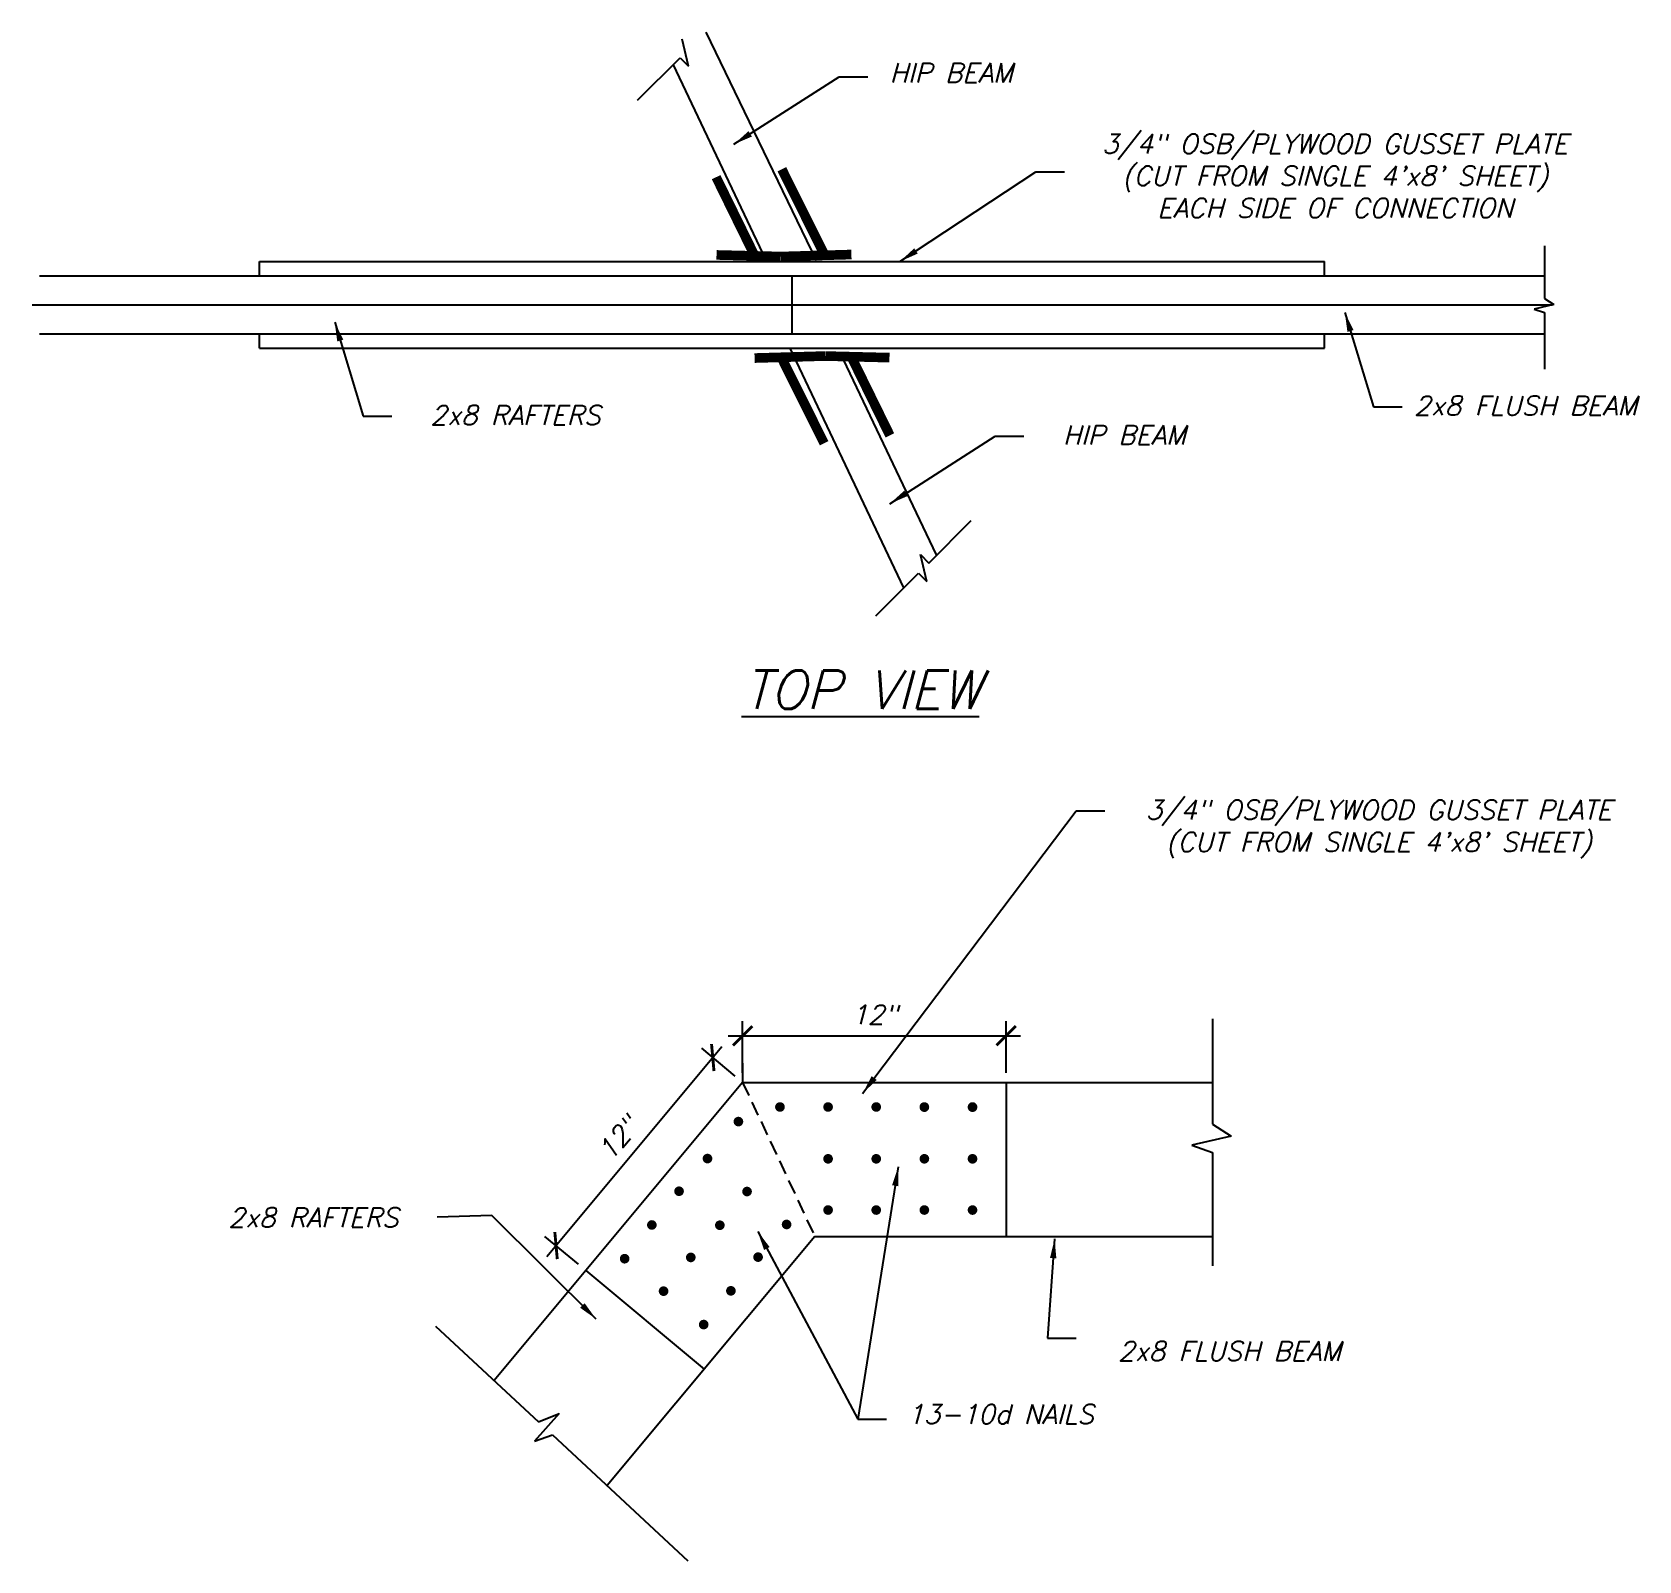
# Model space of a CAD drawing. Header units: inches. Extents: x 683 to 9753, y -6805 to 20230.
# Drawn here: x 3260.4 to 3594.2, y 1941.2 to 2258.8 of the extents above; entities that cross this region are included whole.
import ezdxf
from ezdxf.enums import TextEntityAlignment as Align

# ---------------------------------------------------------------- set-up
doc = ezdxf.new("R2010")
doc.units = ezdxf.units.IN
doc.header["$LTSCALE"] = 48
doc.header["$MEASUREMENT"] = 0
doc.linetypes.add('HIDDEN4', pattern=[0.09375, 0.0625, -0.03125])
doc.layers.get('Defpoints').update_dxf_attribs({"color": 251})
doc.layers.add('DPIS-DIM', color=7, linetype='Continuous')
doc.layers.add('DPIS-TEXT', color=7, linetype='Continuous')
doc.styles.add('SIMPLEX', font='simplex.shx', dxfattribs={"oblique": 15, "height": 4})
doc.styles.get("Standard").update_dxf_attribs({"font": 'simplex.shx', "oblique": 15})
doc.dimstyles.get("Standard").update_dxf_attribs({"dimtxt": 4, "dimasz": 4, "dimexe": 3, "dimexo": 2, "dimgap": 2, "dimtad": 1, "dimdec": 4, "dimrnd": 0.125, "dimzin": 3, "dimdsep": 46, "dimlunit": 4, "dimtxsty": 'SIMPLEX', "dimblk": 'ARCHTICK', "dimcen": 3, "dimdle": 3, "dimclrd": 2, "dimclre": 2, "dimadec": 0, "dimazin": 0, "dimtfac": 1, "dimtdec": 4, "dimtofl": 0, "dimtmove": 1, "dimatfit": 3, "dimfxl": 1, "dimtolj": 1, "dimtzin": 0, "dimarcsym": 0})

msp = doc.modelspace()

# ---------------------------------------------------------------- texts
at = {"layer": 'DPIS-DIM', "char_height": 4, "attachment_point": 5, "style": 'SIMPLEX'}
for s, insert in [('3/4" OSB/PLYWOOD GUSSET PLATE\\P(CUT FROM SINGLE 4\'x8\' SHEET)\\PEACH SIDE OF CONNECTION', (3531.04963, 2228.95101)), ('2x8 FLUSH BEAM', (3570.63742, 2181.21361)), ('2x8 RAFTERS', (3360.79865, 2179.23486)), ('3/4" OSB/PLYWOOD GUSSET PLATE\\P(CUT FROM SINGLE 4\'x8\' SHEET)', (3540.1565, 2093.22241)), ('2x8 RAFTERS', (3318.83351, 2012.52478)), ('2x8 FLUSH BEAM', (3509.13531, 1984.79562)), ('13-10d NAILS', (3461.55048, 1971.67103))]:
    msp.add_mtext(s, dxfattribs=dict(at, insert=insert))
at = {"layer": 'DPIS-TEXT', "style": 'SIMPLEX', "oblique": 15}
for s, p in [(' HIP BEAM', (3449.94274, 2250.37527)), ('HIP BEAM', (3487.26932, 2175.11642))]:
    msp.add_text(s, height=4, dxfattribs=at).set_placement(p, align=Align.MIDDLE)
at = {"layer": 'DPIS-TEXT', "oblique": 15}
msp.add_text('%%UTOP VIEW', height=8, dxfattribs=at).set_placement((3432.8879, 2122.21344), align=Align.MIDDLE)

# ---------------------------------------------------------------- blocks, each defined once
blk = doc.blocks.new('_ArchTick')
at = {"color": 0, "const_width": 0.15}
blk.add_lwpolyline([(-0.5, -0.5), (0.5, 0.5)], dxfattribs=at)
blk = doc.blocks.new('*D52')
at = {"layer": 'Defpoints', "color": 0, "transparency": 16777216}
for p in [(3462.75, 2050.31), (3408, 2040.61), (3462.75, 2040.61)]:
    blk.add_point(p, dxfattribs=at)
at = {"layer": 'DPIS-TEXT', "color": 2, "lineweight": -2, "transparency": 16777216}
for p, q in [((3408, 2042.61), (3408, 2053.31)), ((3462.75, 2042.61), (3462.75, 2053.31)), ((3405, 2050.31), (3465.75, 2050.31))]:
    blk.add_line(p, q, dxfattribs=at)
at = {"layer": 'DPIS-TEXT', "color": 2, "lineweight": -2, "transparency": 16777216, "xscale": 4, "yscale": 4, "zscale": 4, "rotation": 180}
blk.add_blockref('_ArchTick', (3408, 2050.31), dxfattribs=at)
at = {"layer": 'DPIS-TEXT', "color": 2, "lineweight": -2, "transparency": 16777216, "xscale": 4, "yscale": 4, "zscale": 4}
blk.add_blockref('_ArchTick', (3462.75, 2050.31), dxfattribs=at)
at = {"layer": 'DPIS-TEXT', "color": 0, "transparency": 16777216, "insert": (3435.37, 2054.69), "char_height": 4, "attachment_point": 5, "style": 'SIMPLEX'}
blk.add_mtext('\\A1;12"', dxfattribs=at)
blk = doc.blocks.new('*D53')
at = {"layer": 'Defpoints', "color": 0, "transparency": 16777216}
for p in [(3401.79, 2045.78), (3408, 2040.61), (3375.45, 2001.54)]:
    blk.add_point(p, dxfattribs=at)
at = {"layer": 'DPIS-TEXT', "color": 2, "lineweight": -2, "transparency": 16777216}
for p, q in [((3367.32, 2004.41), (3403.71, 2048.09)), ((3406.46, 2041.89), (3399.49, 2047.7)), ((3373.91, 2002.82), (3366.93, 2008.63))]:
    blk.add_line(p, q, dxfattribs=at)
at = {"layer": 'DPIS-TEXT', "color": 2, "lineweight": -2, "transparency": 16777216, "xscale": 4, "yscale": 4, "zscale": 4}
for p, rotation in [((3401.79, 2045.78), 50.19442890773415), ((3369.24, 2006.71), 230.1944289077342)]:
    blk.add_blockref('_ArchTick', p, dxfattribs=dict(at, rotation=rotation))
at = {"layer": 'DPIS-TEXT', "color": 0, "transparency": 16777216, "insert": (3382.15, 2029.05), "char_height": 4, "attachment_point": 5, "rotation": 50.1944, "style": 'SIMPLEX'}
blk.add_mtext('\\A1;12"', dxfattribs=at)

# ---------------------------------------------------------------- dimensions: what is measured, and where the dimension line sits
at = {"layer": 'DPIS-TEXT'}
dim = msp.add_linear_dim(base=(3462.7481, 2050.30708), p1=(3408.00068, 2040.6074), p2=(3462.7481, 2040.6074), text='12"', dimstyle='Standard', dxfattribs=at)
dim.commit()
dim.dimension.update_dxf_attribs({"geometry": '*D52', "text_midpoint": (3435.37439, 2054.68803)})
dim = msp.add_aligned_dim(p1=(3375.44528, 2001.54092), p2=(3408.00068, 2040.6074), distance=8.08129, text='12"', dimstyle='Standard', dxfattribs=at)
dim.commit()
dim.dimension.update_dxf_attribs({"geometry": '*D53', "text_midpoint": (3382.14922, 2029.05229)})

# ---------------------------------------------------------------- linework, layer by layer
at = {"color": 2, "const_width": 2}
for points in [[(3402.49172, 2228.68322), (3410.69947, 2211.94479)], [(3416.14533, 2230.32094), (3424.91295, 2212.72506)], [(3402.57347, 2212.52921), (3415.93135, 2212.19541)], [(3415.93135, 2212.19541), (3430.59286, 2212.61588)], [(3425.1422, 2191.52384), (3410.48069, 2191.10337)], [(3424.92821, 2173.3983), (3416.16059, 2190.99419)], [(3438.50007, 2191.19004), (3425.1422, 2191.52384)], [(3438.58183, 2175.03603), (3430.37407, 2191.77446)]]:
    msp.add_lwpolyline(points, dxfattribs=at)
at = {"layer": 'DPIS-DIM'}
for p, q in [((3574.59382, 2214.44235), (3574.59382, 2203.49358)), ((3307.64767, 2211.15662), (3528.8954, 2211.15662)), ((3307.64767, 2208.15662), (3307.64767, 2211.15662)), ((3528.8954, 2208.15662), (3528.8954, 2211.15662)), ((3261.94925, 2208.15662), (3574.59382, 2208.15662)), ((3418.27154, 2196.15662), (3418.27154, 2208.15662)), ((3574.59382, 2203.49358), (3576.52926, 2202.24841)), ((3260.40926, 2202.15662), (3576.13381, 2202.15662)), ((3576.52926, 2202.24841), (3572.42692, 2201.29622)), ((3572.42692, 2201.29622), (3574.59382, 2200.56377)), ((3574.59382, 2200.56377), (3574.59382, 2188.76941)), ((3261.94925, 2196.15662), (3574.59382, 2196.15662)), ((3307.64767, 2193.15662), (3307.64767, 2196.15662)), ((3528.8954, 2193.15662), (3528.8954, 2196.15662)), ((3307.64767, 2193.15662), (3528.8954, 2193.15662)), ((3505.61613, 2053.83481), (3505.61613, 2031.93727)), ((3509.48701, 2029.44693), (3501.28233, 2027.54254)), ((3505.61613, 2031.93727), (3509.48701, 2029.44693)), ((3501.28233, 2027.54254), (3505.61613, 2026.07764)), ((3505.61613, 2026.07764), (3505.61613, 2002.48893)), ((3344.21861, 1990.00219), (3365.62234, 1970.07745)), ((3369.91276, 1971.82808), (3364.78794, 1966.04707)), ((3365.62234, 1970.07745), (3369.91276, 1971.82808)), ((3364.78794, 1966.04707), (3368.49641, 1967.40197)), ((3368.49641, 1967.40197), (3396.63534, 1941.20743))]:
    msp.add_line(p, q, dxfattribs=at)
at = {"layer": 'DPIS-DIM', "const_width": 1}
for points in [[(3415.2481, 2035.50516, 1), (3416.2481, 2035.50516, 1)], [(3425.2481, 2035.50516, 1), (3426.2481, 2035.50516, 1)], [(3435.2481, 2035.50516, 1), (3436.2481, 2035.50516, 1)], [(3445.2481, 2035.50516, 1), (3446.2481, 2035.50516, 1)], [(3445.2481, 2035.47048, 1), (3446.2481, 2035.47048, 1)], [(3455.2481, 2035.50516, 1), (3456.2481, 2035.50516, 1)], [(3455.2481, 2035.47048, 1), (3456.2481, 2035.47048, 1)], [(3406.61932, 2032.47048, 1), (3407.61932, 2032.47048, 1)], [(3400.19419, 2024.79358, 1), (3401.19419, 2024.79358, 1)], [(3425.2481, 2024.73856, 1), (3426.2481, 2024.73856, 1)], [(3435.2481, 2024.73856, 1), (3436.2481, 2024.73856, 1)], [(3445.2481, 2024.73856, 1), (3446.2481, 2024.73856, 1)], [(3445.2481, 2024.73856, 1), (3446.2481, 2024.73856, 1)], [(3455.2481, 2024.73856, 1), (3456.2481, 2024.73856, 1)], [(3455.2481, 2024.73856, 1), (3456.2481, 2024.73856, 1)], [(3394.2888, 2018.00091, 1), (3395.2888, 2018.00091, 1)], [(3408.41217, 2017.94526, 1), (3409.41217, 2017.94526, 1)], [(3425.2481, 2014.09694, 1), (3426.2481, 2014.09694, 1)], [(3435.2481, 2014.09694, 1), (3436.2481, 2014.09694, 1)], [(3445.2481, 2014.09694, 1), (3446.2481, 2014.09694, 1)], [(3445.2481, 2014.09694, 1), (3446.2481, 2014.09694, 1)], [(3455.2481, 2014.09694, 1), (3456.2481, 2014.09694, 1)], [(3455.2481, 2014.09694, 1), (3456.2481, 2014.09694, 1)], [(3388.63849, 2010.99265, 1), (3389.63849, 2010.99265, 1)], [(3402.76186, 2010.93699, 1), (3403.76186, 2010.93699, 1)], [(3416.63015, 2011.09694, 1), (3417.63015, 2011.09694, 1)], [(3382.98817, 2003.98438, 1), (3383.98817, 2003.98438, 1)], [(3396.72878, 2004.25226, 1), (3397.72878, 2004.25226, 1)], [(3410.70841, 2004.31791, 1), (3411.70841, 2004.31791, 1)], [(3391.07847, 1997.24399, 1), (3392.07847, 1997.24399, 1)], [(3405.0581, 1997.30964, 1), (3406.0581, 1997.30964, 1)], [(3399.40778, 1990.30137, 1), (3400.40778, 1990.30137, 1)]]:
    msp.add_lwpolyline(points, format="xyb", close=True, dxfattribs=at)
at = {"layer": 'DPIS-TEXT'}
for p, q in [((3396.7719, 2251.76376), (3395.40845, 2257.36984)), ((3400.34337, 2258.82), (3423.2621, 2211.35542)), ((3386.19068, 2244.66731), (3395.02951, 2253.50614)), ((3395.02951, 2253.50614), (3396.7719, 2251.76376)), ((3393.55125, 2252.02788), (3412.12268, 2212.91314)), ((3441.50896, 2143.37283), (3417.87193, 2193.15662)), ((3448.23608, 2150.18799), (3428.95086, 2190.80611)), ((3446.65478, 2148.51866), (3455.49362, 2157.35749)), ((3446.27584, 2144.65495), (3444.9124, 2150.26104)), ((3444.9124, 2150.26104), (3446.65478, 2148.51866)), ((3435.69463, 2137.5585), (3444.53346, 2146.39734)), ((3444.53346, 2146.39734), (3446.27584, 2144.65495)), ((3408.00068, 2044.6074), (3408.00068, 2040.6074)), ((3408.00068, 2040.6074), (3356.38871, 1978.67303)), ((3408.00068, 2040.6074), (3505.61613, 2040.6074)), ((3462.7481, 2040.63682), (3462.7481, 2008.63682)), ((3422.98868, 2008.6074), (3379.84621, 1956.83644)), ((3422.98868, 2008.6074), (3505.61613, 2008.6074)), ((3375.44528, 2001.54092), (3400.02836, 1981.05502))]:
    msp.add_line(p, q, dxfattribs=at)
at = {"layer": 'DPIS-TEXT', "linetype": 'HIDDEN4'}
msp.add_line((3408.00068, 2040.6074), (3422.98868, 2008.6074), dxfattribs=at)

msp.set_redraw_order([(e.dxf.handle, doc.entitydb.next_handle()) for e in msp.query("TEXT MTEXT ATTDEF DIMENSION ARC_DIMENSION")])  # texts and dimensions are drawn at this point

# ---------------------------------------------------------------- leaders
at = {"layer": 'DPIS-DIM'}
for points in [[(3406.20309, 2235.52445), (3428.06704, 2249.55341), (3434.00512, 2249.55341)], [(3440.66899, 2211.15662), (3468.88668, 2229.77068), (3474.82475, 2229.77068)], [(3533.09504, 2200.55278), (3539.03687, 2180.99421), (3544.97494, 2180.99421)], [(3323.25628, 2198.57403), (3329.1981, 2179.01546), (3335.13618, 2179.01546)], [(3438.57695, 2160.84803), (3460.4409, 2174.87699), (3466.37897, 2174.87699)], [(3432.91578, 2038.32869), (3477.30293, 2097.01273), (3483.241, 2097.01273)], [(3440.32441, 2023.10203), (3431.95643, 1970.62485), (3437.8945, 1970.62485)], [(3377.55944, 1991.43845), (3355.8887, 2012.9338), (3344.57131, 2012.6361)], [(3411.14474, 2009.62615), (3431.95643, 1970.62485), (3437.8945, 1970.62485)], [(3472.79501, 2008.08762), (3471.31128, 1987.44734), (3477.24936, 1987.44734)]]:
    msp.add_leader(points, dimstyle='Standard', override={"dimgap": 2, "dimtad": 0, "dimclrt": 256, "dimtofl": 1, "dimtmove": 0}, dxfattribs=at)

doc.saveas('drawing.dxf')
